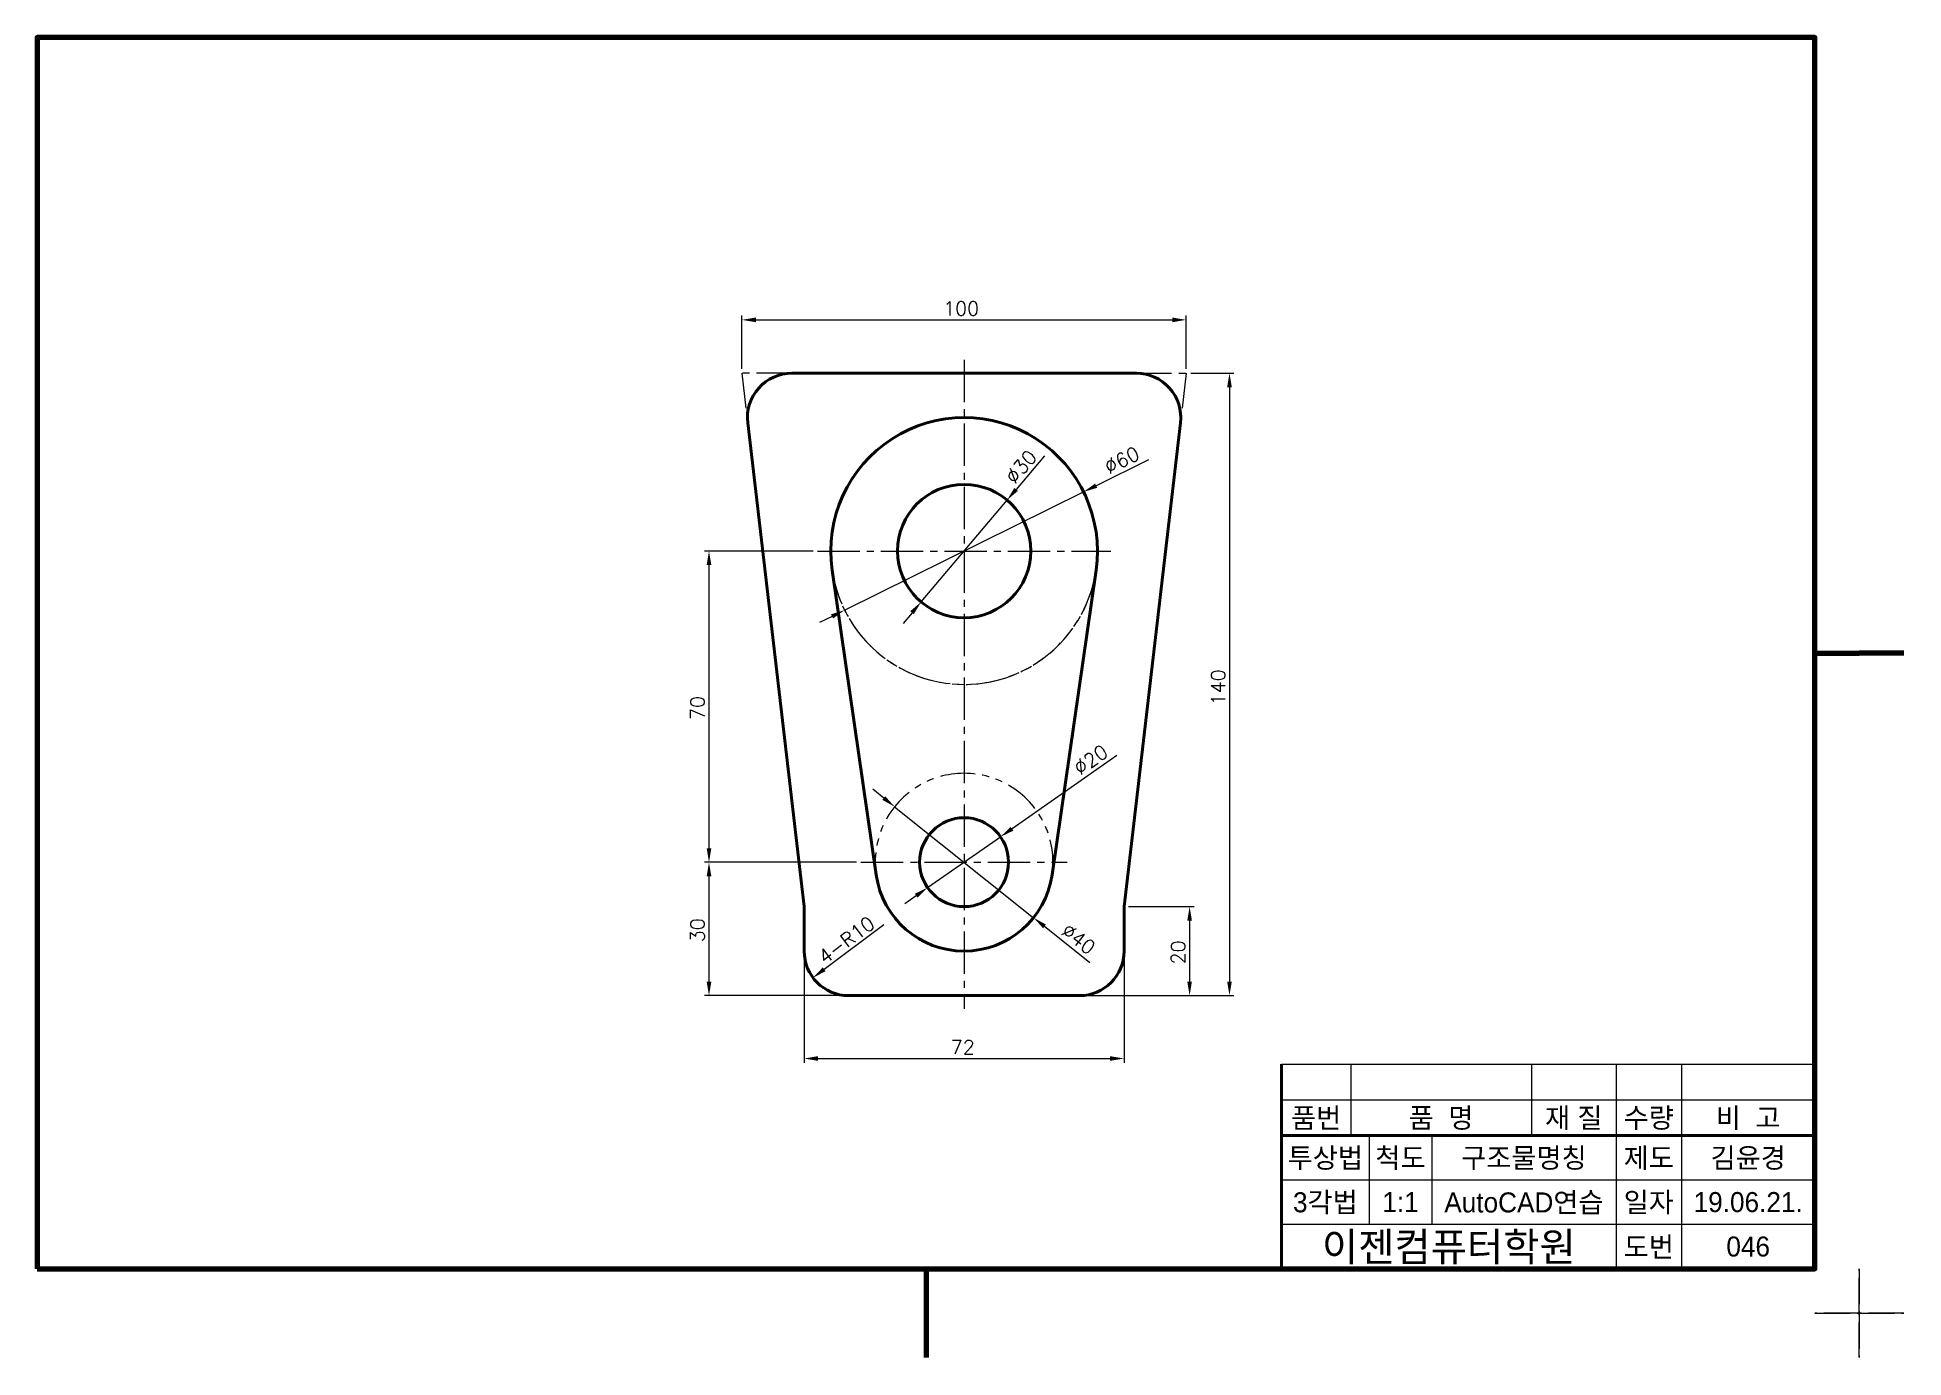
# Model space of a CAD drawing. Header units: millimetres. Extents: x 0 to 4210, y 0 to 2980.
# Drawn here: x 2110 to 2530, y 1178 to 1475 of the extents above; entities that cross this region are included whole.
import ezdxf
from ezdxf.enums import TextEntityAlignment as Align

# ---------------------------------------------------------------- set-up
doc = ezdxf.new("R2010")
doc.units = ezdxf.units.MM
doc.linetypes.add('CENTER2', pattern=[28.575, 19.05, -3.175, 3.175, -3.175])
doc.linetypes.add('PHANTOM2', pattern=[31.75, 15.875, -3.175, 3.175, -3.175, 3.175, -3.175])
for name, color, linetype, lineweight in [('가는선', 1, 'Continuous', 13), ('가상선', 1, 'PHANTOM2', 13), ('구분선', 1, 'PHANTOM2', 13), ('문자', 2, 'Continuous', 20), ('외곽선', 4, 'Continuous', 70), ('외형선', 3, 'Continuous', 40), ('중심선', 1, 'CENTER2', 13), ('치수선', 1, 'Continuous', 13)]:
    doc.layers.add(name, color=color, linetype=linetype, lineweight=lineweight)
doc.styles.get("Standard").update_dxf_attribs({"font": 'romans.shx'})
doc.styles.add('한글', font='')
doc.styles.get('한글').set_extended_font_data('Gulim')

msp = doc.modelspace()

# ---------------------------------------------------------------- texts
at = {"layer": '문자', "ltscale": 0.5}
for s, p in [('100', (2313.84, 1412.45)), ('72', (2315.56, 1246.29))]:
    msp.add_text(s, height=3.15, dxfattribs=at).set_placement(p)
for s, rotation, p in [('∅60', 26.3205, (2351.15, 1376.69)), ('∅30', 49.8138, (2329.99, 1374.27)), ('140', 90, (2377.28, 1324.73)), ('70', 90, (2260.15, 1321.45)), ('∅20', 34.9279, (2344.65, 1308.89)), ('4-R10', 36.7231, (2287.22, 1266.36)), ('30', 90, (2260.15, 1271.45)), ('∅40', 321.3971, (2340.17, 1273.48)), ('20', 90, (2368.31, 1266.45))]:
    msp.add_text(s, height=3.15, rotation=rotation, dxfattribs=at).set_placement(p)
at = {"layer": '문자', "ltscale": 0.5, "style": '한글'}
for s, height, p in [('품번', 4.5, (2397.79, 1232)), ('품  명', 4.5, (2425.9, 1232)), ('재 질', 4.5, (2455.75, 1232)), ('수량', 4.5, (2472.64, 1232)), ('비  고', 4.5, (2495.01, 1232)), ('투상법', 4.5, (2399.86, 1223)), ('척도', 4.5, (2416.76, 1223)), ('구조물명칭', 4.5, (2444.54, 1223)), ('제도', 4.5, (2472.64, 1223)), ('김윤경', 4.5, (2495.01, 1223)), ('3각법', 4.5, (2399.86, 1213)), ('1:1', 4.5, (2416.76, 1213)), ('AutoCAD연습', 4.5, (2444.54, 1213)), ('일자', 4.5, (2472.64, 1213)), ('19.06.21.', 4.5, (2495.01, 1213)), ('이젠컴퓨터학원', 6.5, (2427.64, 1203)), ('도번', 4.5, (2472.64, 1203)), ('046', 4.5, (2495.01, 1203))]:
    msp.add_text(s, height=height, dxfattribs=at).set_placement(p, align=Align.MIDDLE)

# ---------------------------------------------------------------- linework, layer by layer
at = {"layer": '가는선', "ltscale": 0.5}
for p, q in [((2390, 1244), (2510, 1244)), ((2405.58, 1244), (2405.58, 1228)), ((2446.22, 1244), (2446.22, 1228)), ((2465.27, 1244), (2465.27, 1198)), ((2480.01, 1244), (2480.01, 1198)), ((2390, 1236), (2510, 1236)), ((2409.73, 1228), (2409.73, 1208)), ((2423.8, 1228), (2423.8, 1208)), ((2390, 1218), (2510, 1218)), ((2390, 1208), (2510, 1208))]:
    msp.add_line(p, q, dxfattribs=at)
at = {"layer": '가상선', "ltscale": 0.5}
for p, q in [((2279.8, 1399.45), (2268.56, 1399.45)), ((2268.56, 1399.45), (2269.86, 1388.29)), ((2357.33, 1399.45), (2368.56, 1399.45)), ((2368.56, 1399.45), (2367.26, 1388.29))]:
    msp.add_line(p, q, dxfattribs=at)
for centre, radius, start, end in [((2318.56, 1359.45), 30, 180, 0), ((2318.56, 1359.45), 30, 188.2132, 351.7868), ((2318.56, 1289.45), 20, 351.7868, 188.2132), ((2318.56, 1289.45), 20, 351.7868, 188.2132)]:
    msp.add_arc(centre, radius, start, end, dxfattribs=at)
at = {"layer": '구분선', "ltscale": 0.5}
for points in [[(2510, 1188), (2520, 1188), (2520, 1198)], [(2510, 1188), (2520, 1188), (2520, 1198)], [(2520, 1198), (2520, 1188), (2530, 1188)], [(2520, 1198), (2520, 1188), (2530, 1188)], [(2520, 1198), (2520, 1188), (2530, 1188)], [(2520, 1198), (2520, 1188), (2530, 1188)], [(2520, 1178), (2520, 1188), (2510, 1188)], [(2530, 1188), (2520, 1188), (2520, 1178)], [(2530, 1188), (2520, 1188), (2520, 1178)]]:
    msp.add_lwpolyline(points, dxfattribs=at)
at = {"layer": '외곽선', "ltscale": 0.5}
for p, q in [((2510, 1336.5), (2520, 1336.5)), ((2530, 1336.5), (2520, 1336.5)), ((2530, 1336.5), (2520, 1336.5)), ((2510, 1198), (2510, 1244)), ((2310, 1198), (2310, 1188)), ((2310, 1198), (2310, 1188)), ((2310, 1188), (2310, 1178))]:
    msp.add_line(p, q, dxfattribs=at)
msp.add_lwpolyline([(2110, 1198), (2510, 1198), (2510, 1475), (2110, 1475)], close=True, dxfattribs=at)
at = {"layer": '외형선', "ltscale": 0.5}
for p, q in [((2279.8, 1399.45), (2357.33, 1399.45)), ((2269.86, 1388.29), (2282.56, 1279.45)), ((2367.26, 1388.29), (2354.56, 1279.45)), ((2288.87, 1355.16), (2298.77, 1286.59)), ((2348.25, 1355.16), (2338.36, 1286.59)), ((2282.56, 1269.45), (2282.56, 1279.45)), ((2354.56, 1269.45), (2354.56, 1279.45)), ((2292.56, 1259.45), (2344.56, 1259.45)), ((2390, 1244), (2390, 1236)), ((2390, 1236), (2390, 1228)), ((2390, 1228), (2510, 1228)), ((2390, 1228), (2390, 1208)), ((2390, 1208), (2390, 1198))]:
    msp.add_line(p, q, dxfattribs=at)
for centre, radius in [((2318.56, 1359.45), 15), ((2318.56, 1289.45), 10)]:
    msp.add_circle(centre, radius, dxfattribs=at)
for centre, radius, start, end in [((2279.8, 1389.45), 10, 90, 186.6544), ((2357.33, 1389.45), 10, 353.3456, 90), ((2318.56, 1359.45), 30, 351.7868, 188.2132), ((2318.56, 1289.45), 20, 188.2132, 351.7868), ((2292.56, 1269.45), 10, 180, 270), ((2344.56, 1269.45), 10, 270, 0)]:
    msp.add_arc(centre, radius, start, end, dxfattribs=at)
at = {"layer": '중심선', "ltscale": 0.5}
for p, q in [((2318.56, 1402.45), (2318.56, 1256.45)), ((2285.56, 1359.45), (2351.56, 1359.45)), ((2295.35, 1289.45), (2341.77, 1289.45))]:
    msp.add_line(p, q, dxfattribs=at)
at = {"layer": '치수선', "ltscale": 0.5}
for p, q in [((2268.56, 1400.45), (2268.56, 1412.45)), ((2271.71, 1411.45), (2365.41, 1411.45)), ((2368.56, 1400.45), (2368.56, 1412.45)), ((2369.56, 1399.45), (2379.28, 1399.45)), ((2378.28, 1396.3), (2378.28, 1262.6)), ((2336.66, 1380.88), (2330.27, 1373.32)), ((2360.02, 1379.96), (2348.27, 1374.15)), ((2291.67, 1346.15), (2345.45, 1372.75)), ((2308.88, 1347.99), (2328.24, 1370.91)), ((2284.56, 1359.45), (2260.15, 1359.45)), ((2261.15, 1356.3), (2261.15, 1292.6)), ((2288.85, 1344.75), (2286.02, 1343.36)), ((2306.85, 1345.58), (2304.82, 1343.18)), ((2352.93, 1313.45), (2329.34, 1296.98)), ((2300.47, 1303.89), (2298.01, 1305.86)), ((2302.93, 1301.93), (2334.19, 1276.97)), ((2310.36, 1283.73), (2326.76, 1295.18)), ((2294.35, 1289.45), (2260.15, 1289.45)), ((2261.15, 1286.3), (2261.15, 1262.6)), ((2307.78, 1281.92), (2305.2, 1280.12)), ((2355.56, 1279.45), (2370.31, 1279.45)), ((2300.47, 1275.35), (2287.07, 1265.35)), ((2346.89, 1266.83), (2336.65, 1275.01)), ((2369.31, 1276.3), (2369.31, 1262.6)), ((2282.56, 1268.45), (2282.56, 1244.29)), ((2354.56, 1268.45), (2354.56, 1244.29)), ((2291.56, 1259.45), (2260.15, 1259.45)), ((2345.56, 1259.45), (2370.31, 1259.45)), ((2370.31, 1259.45), (2379.28, 1259.45)), ((2285.71, 1245.29), (2351.41, 1245.29))]:
    msp.add_line(p, q, dxfattribs=at)
for points in [[(2271.71, 1411.97), (2271.71, 1410.92), (2268.56, 1411.45)], [(2365.41, 1411.97), (2365.41, 1410.92), (2368.56, 1411.45)], [(2377.75, 1396.3), (2378.8, 1396.3), (2378.28, 1399.45)], [(2329.87, 1373.66), (2330.67, 1372.98), (2328.24, 1370.91)], [(2348.04, 1374.62), (2348.51, 1373.68), (2345.45, 1372.75)], [(2260.63, 1356.3), (2261.68, 1356.3), (2261.15, 1359.45)], [(2288.62, 1345.22), (2289.08, 1344.28), (2291.67, 1346.15)], [(2306.45, 1345.92), (2307.25, 1345.25), (2308.88, 1347.99)], [(2300.8, 1304.3), (2300.14, 1303.48), (2302.93, 1301.93)], [(2329.04, 1297.41), (2329.64, 1296.55), (2326.76, 1295.18)], [(2260.63, 1292.6), (2261.68, 1292.6), (2261.15, 1289.45)], [(2260.63, 1286.3), (2261.68, 1286.3), (2261.15, 1289.45)], [(2307.48, 1282.35), (2308.08, 1281.49), (2310.36, 1283.73)], [(2336.98, 1275.42), (2336.33, 1274.6), (2334.19, 1276.97)], [(2368.78, 1276.3), (2369.83, 1276.3), (2369.31, 1279.45)], [(2286.76, 1265.78), (2287.38, 1264.93), (2284.55, 1263.47)], [(2260.63, 1262.6), (2261.68, 1262.6), (2261.15, 1259.45)], [(2368.78, 1262.6), (2369.83, 1262.6), (2369.31, 1259.45)], [(2377.75, 1262.6), (2378.8, 1262.6), (2378.28, 1259.45)], [(2285.71, 1245.82), (2285.71, 1244.77), (2282.56, 1245.29)], [(2351.41, 1245.82), (2351.41, 1244.77), (2354.56, 1245.29)]]:
    msp.add_solid(points, dxfattribs=at)

msp.set_redraw_order([(e.dxf.handle, doc.entitydb.next_handle()) for e in msp.query("TEXT MTEXT ATTDEF DIMENSION ARC_DIMENSION")])  # texts and dimensions are drawn at this point

doc.saveas('drawing.dxf')
